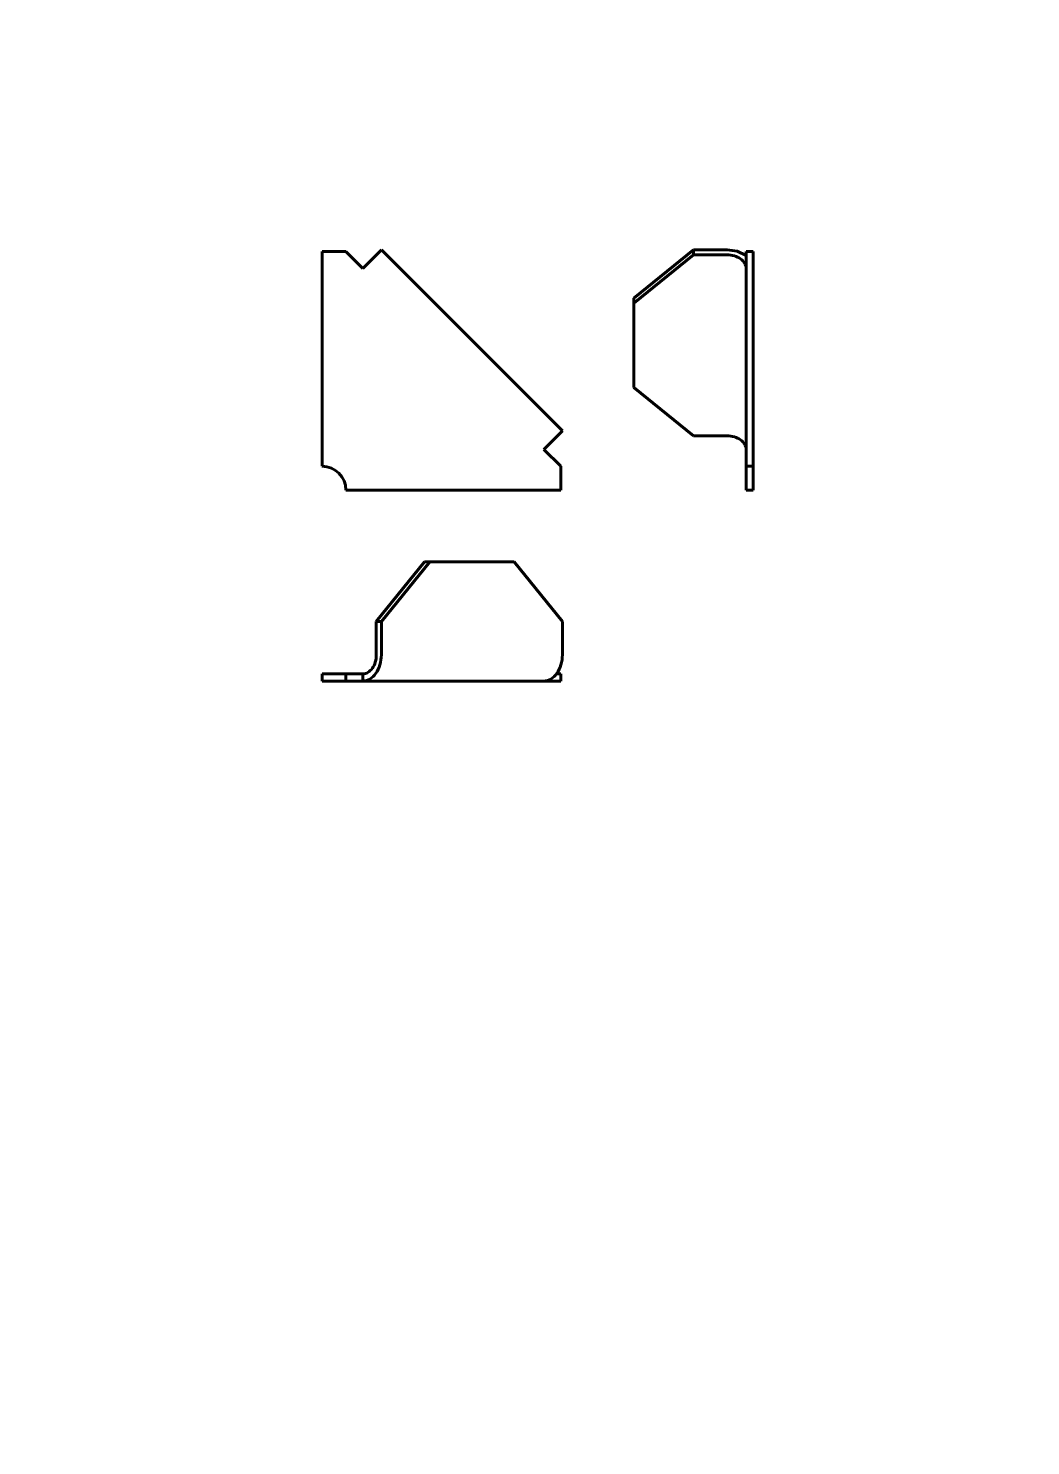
# Model space of a CAD drawing. Header units: millimetres. Extents: x 0 to 3150, y -266 to 488.
# Drawn here: x 630 to 840, y 0 to 297 of the extents above; entities that cross this region are included whole.
import ezdxf

# ---------------------------------------------------------------- set-up
doc = ezdxf.new("R2010")
doc.units = ezdxf.units.MM
doc.linetypes.add('K5LT_BASIC', pattern=[0])
doc.layers.add('Системный слой (1)', color=7, linetype='Continuous', true_color=0x909090)

# ---------------------------------------------------------------- blocks, each defined once
blk = doc.blocks.new('U0')
at = {"layer": 'Системный слой (1)', "color": 5, "linetype": 'K5LT_BASIC', "lineweight": 60, "true_color": 0x0000ff}
for p, q in [((778.54, 250.28), (776.39, 250.59)), ((780.39, 249.37), (778.54, 250.28))]:
    blk.add_line(p, q, dxfattribs=at)

msp = doc.modelspace()

# ---------------------------------------------------------------- linework, layer by layer
at = {"layer": 'Системный слой (1)', "color": 5, "linetype": 'K5LT_BASIC', "lineweight": 60, "true_color": 0x0000ff}
for p, q in [((696.5359, 250.2344), (691.5359, 250.2344)), ((691.5359, 250.2344), (691.5359, 205.2344)), ((700.0714, 246.6988), (696.5359, 250.2344)), ((700.0714, 246.6988), (703.9605, 250.5879)), ((703.9605, 250.5879), (741.8894, 212.659)), ((756.8894, 240.4623), (769.3894, 250.5879)), ((756.8894, 239.4016), (769.3894, 249.5273)), ((769.3894, 250.5879), (769.3894, 249.5273)), ((769.3894, 250.5879), (776.3894, 250.5879)), ((769.3894, 249.5273), (776.3894, 249.5273)), ((780.3894, 250.2344), (781.8894, 250.2344)), ((780.3894, 250.2344), (780.3894, 205.2344)), ((781.8894, 250.2344), (781.8894, 205.2344)), ((756.8894, 240.4623), (756.8894, 239.4016)), ((756.8894, 221.724), (756.8894, 239.4016)), ((769.3894, 211.5983), (756.8894, 221.724)), ((741.8894, 212.659), (738.0003, 208.7699)), ((776.3894, 211.5983), (769.3894, 211.5983)), ((741.5359, 205.2344), (738.0003, 208.7699)), ((741.5359, 200.2344), (741.5359, 205.2344)), ((780.3894, 205.2344), (780.3894, 200.2344)), ((780.3894, 205.2344), (781.8894, 205.2344)), ((781.8894, 205.2344), (781.8894, 200.2344)), ((696.5359, 200.2344), (741.5359, 200.2344)), ((780.3894, 200.2344), (781.8894, 200.2344)), ((713.0254, 185.2344), (702.8998, 172.7344)), ((714.0861, 185.2344), (703.9605, 172.7344)), ((714.0861, 185.2344), (713.0254, 185.2344)), ((731.7638, 185.2344), (714.0861, 185.2344)), ((741.8894, 172.7344), (731.7638, 185.2344)), ((702.8998, 172.7344), (702.8998, 165.7344)), ((703.9605, 172.7344), (702.8998, 172.7344)), ((703.9605, 172.7344), (703.9605, 165.7344)), ((741.8894, 165.7344), (741.8894, 172.7344)), ((696.5359, 161.7344), (691.5359, 161.7344)), ((691.5359, 161.7344), (691.5359, 160.2344)), ((700.0714, 161.7344), (696.5359, 161.7344)), ((696.5359, 161.7344), (696.5359, 160.2344)), ((700.0714, 161.7344), (700.0714, 160.2344)), ((741.5359, 161.7344), (740.6696, 161.7344)), ((741.5359, 161.7344), (741.5359, 160.2344)), ((696.5359, 160.2344), (691.5359, 160.2344)), ((700.0714, 160.2344), (696.5359, 160.2344)), ((738.0003, 160.2344), (700.0714, 160.2344)), ((741.5359, 160.2344), (738.0003, 160.2344))]:
    msp.add_line(p, q, dxfattribs=at)
msp.add_arc((691.5359, 200.2344), 5, 0, 90, dxfattribs=at)
for centre, major_axis, start_param, end_param in [((776.3894, 246.6988), (-4, 0), 3.14159265, 4.71238898), ((776.3894, 208.7699), (4, 0), 0, 1.57079633), ((700.0714, 165.7344), (0, -5.5), 0, 1.57079633), ((700.0714, 165.7344), (0, 4), 3.14159265, 4.71238898), ((738.0003, 165.7344), (0, 5.5), 3.14159265, 4.71238898)]:
    msp.add_ellipse(centre, major_axis=major_axis, ratio=0.70710678, start_param=start_param, end_param=end_param, dxfattribs=at)

# ---------------------------------------------------------------- block references
at = {"layer": 'Системный слой (1)'}
msp.add_blockref('U0', (0, 0), dxfattribs=at)

doc.saveas('drawing.dxf')
